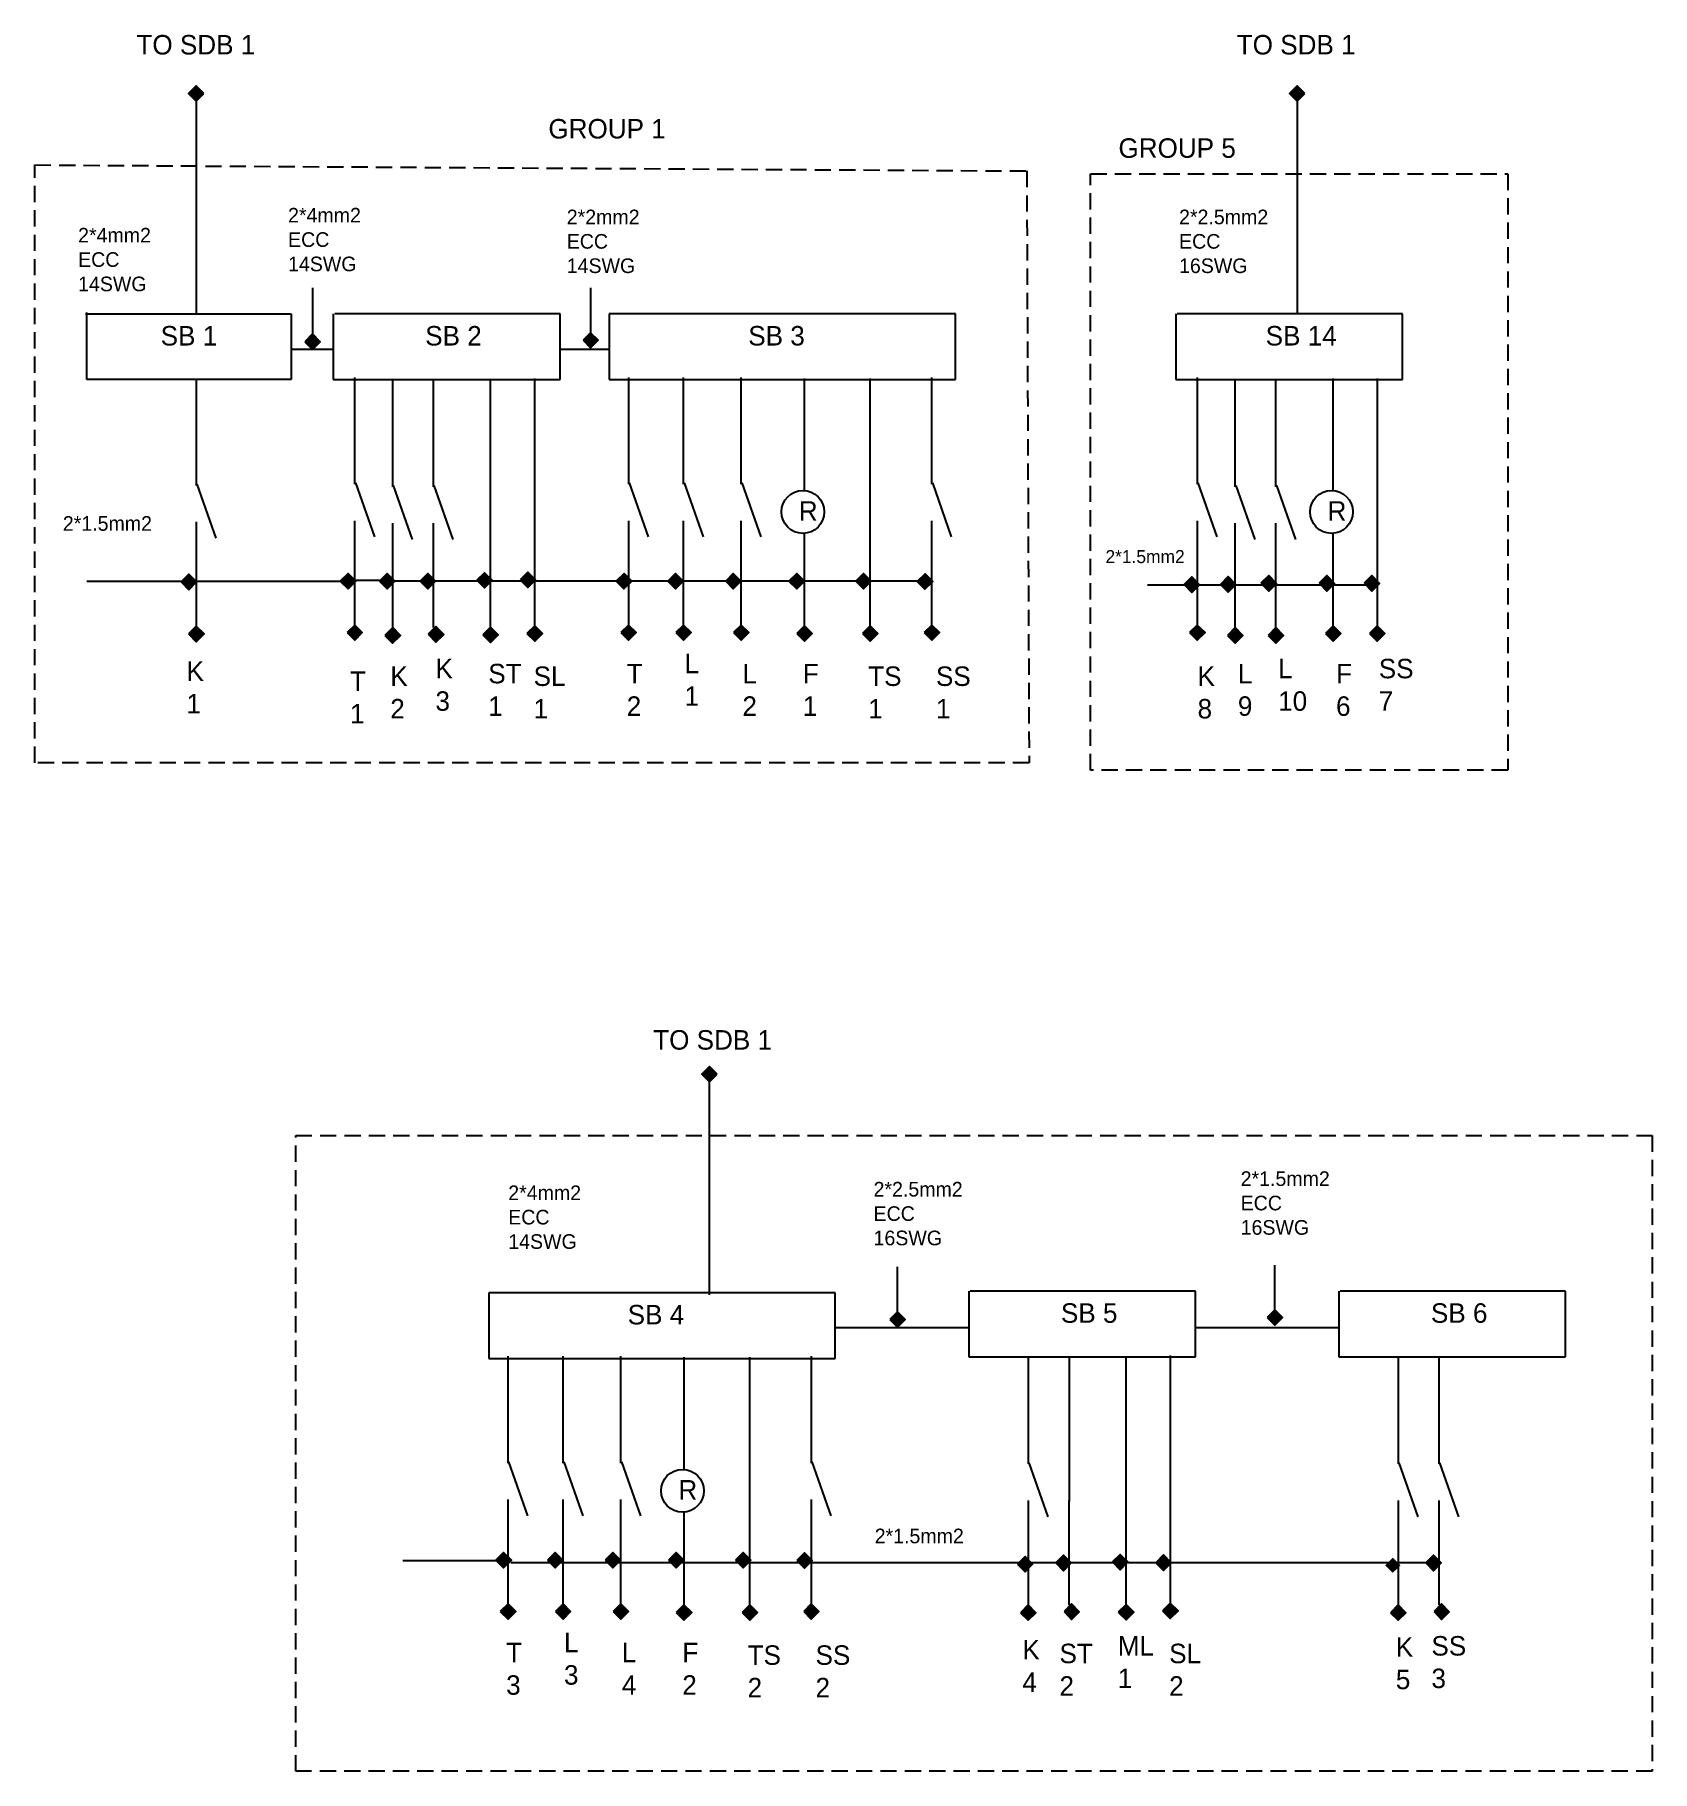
# Model space of a CAD drawing. Header units: inches. Extents: x 6 to 168, y -481 to 43.
# Drawn here: x 23.2 to 122.7, y -63.5 to 43.4 of the extents above; entities that cross this region are included whole.
import ezdxf

# ---------------------------------------------------------------- set-up
doc = ezdxf.new("R2010")
doc.units = ezdxf.units.IN
doc.header["$MEASUREMENT"] = 0
doc.linetypes.add('DASHEDX2', pattern=[1.5, 1, -0.5])

msp = doc.modelspace()

# ---------------------------------------------------------------- texts
at = {"attachment_point": 1}
for s, insert, char_height, width in [('TO SDB 1', (29.46, 43.36), 1.2, 10.1519), ('TO SDB 1', (97.17, 43.36), 1.2, 10.1519), ('GROUP 1', (54.81, 38.19), 1.2, 10.1519), ('GROUP 5', (89.89, 37), 1.2, 10.1519), ('2*4mm2\\PECC\\P14SWG', (38.79, 32.72), 0.9, 31.096), ('2*2mm2\\PECC\\P14SWG', (55.94, 32.61), 0.9, 31.096), ('2*2.5mm2\\PECC\\P16SWG', (93.62, 32.61), 0.9, 31.096), ('2*4mm2\\PECC\\P14SWG', (25.87, 31.49), 0.9, 31.096), ('SB 1', (30.95, 25.45), 1.2, 5.115), ('SB 2', (47.23, 25.45), 1.2, 5.115), ('SB 3', (67.11, 25.45), 1.2, 5.115), ('SB 14', (98.95, 25.45), 1.2, 6.4321), ('R', (70.22, 14.67), 1.2, 9.9919), ('R', (102.76, 14.67), 1.2, 9.9919), ('2*1.5mm2', (24.93, 13.75), 0.9, 8.3748), ('2*1.5mm2', (89.09, 11.66), 0.8, 8.3748), ('K\\P1', (32.54, 4.81), 1.2, 2.3613), ('K\\P2', (45.08, 4.5), 1.2, 2.3613), ('K\\P3', (47.86, 4.97), 1.2, 2.3613), ('ST\\P1', (51.11, 4.66), 1.2, 2.3613), ('SL\\P1', (53.9, 4.5), 1.2, 2.3613), ('T\\P2', (59.63, 4.66), 1.2, 2.3613), ('L\\P1', (63.19, 5.28), 1.2, 2.3613), ('L\\P2', (66.75, 4.66), 1.2, 2.3613), ('F\\P1', (70.46, 4.66), 1.2, 2.3613), ('TS\\P1', (74.49, 4.5), 1.2, 2.3613), ('SS\\P1', (78.66, 4.5), 1.2, 2.3613), ('K\\P8', (94.76, 4.5), 1.2, 2.3613), ('L\\P9', (97.24, 4.66), 1.2, 2.3613), ('L\\P10', (99.72, 4.97), 1.2, 2.3613), ('F\\P6', (103.28, 4.66), 1.2, 2.3613), ('SS\\P7', (105.91, 4.97), 1.2, 2.3613), ('T\\P1', (42.6, 4.19), 1.2, 2.3613), ('TO SDB 1', (61.26, -17.88), 1.2, 10.1519), ('2*1.5mm2\\PECC\\P16SWG', (97.41, -26.57), 0.9, 31.096), ('2*4mm2\\PECC\\P14SWG', (52.34, -27.44), 0.9, 31.096), ('2*2.5mm2\\PECC\\P16SWG', (74.82, -27.22), 0.9, 31.096), ('SB 4', (59.69, -34.79), 1.2, 5.115), ('SB 5', (86.35, -34.69), 1.2, 5.115), ('SB 6', (109.12, -34.69), 1.2, 5.115), ('R', (62.81, -45.57), 1.2, 9.9919), ('2*1.5mm2', (74.89, -48.56), 0.9, 8.3748), ('L\\P3', (55.77, -54.96), 1.2, 2.3613), ('K\\P4', (83.98, -55.41), 1.2, 2.3613), ('ML\\P1', (89.85, -55.17), 1.2, 2.3613), ('K\\P5', (106.96, -55.24), 1.2, 2.3613), ('SS\\P3', (109.15, -55.17), 1.2, 2.3613), ('T\\P3', (52.21, -55.58), 1.2, 2.3613), ('L\\P4', (59.33, -55.58), 1.2, 2.3613), ('F\\P2', (63.05, -55.58), 1.2, 2.3613), ('TS\\P2', (67.07, -55.74), 1.2, 2.3613), ('SS\\P2', (71.25, -55.74), 1.2, 2.3613), ('ST\\P2', (86.26, -55.64), 1.2, 2.3613), ('SL\\P2', (93.01, -55.64), 1.2, 2.3613)]:
    msp.add_mtext(s, dxfattribs=dict(at, insert=insert, char_height=char_height, width=width))

# ---------------------------------------------------------------- hatches: boundary and pattern name
for points in [[(33.61, 39.76), (33.14, 40.23), (32.66, 39.76), (33.14, 39.29)], [(101.36, 39.76), (100.89, 40.23), (100.41, 39.76), (100.89, 39.29)], [(39.83, 24.48), (40.3, 24.01), (40.77, 24.48), (40.3, 24.96)], [(56.94, 24.57), (57.41, 24.1), (57.88, 24.57), (57.41, 25.04)], [(32.68, 9.22), (33.15, 9.7), (32.68, 10.17), (32.21, 9.7)], [(42.48, 9.27), (42.95, 9.74), (42.48, 10.21), (42, 9.74)], [(44.42, 9.74), (44.89, 9.27), (45.36, 9.74), (44.89, 10.21)], [(46.91, 9.74), (47.39, 9.27), (47.86, 9.74), (47.39, 10.21)], [(50.4, 9.8), (50.87, 9.33), (51.35, 9.8), (50.88, 10.27)], [(53.08, 9.82), (53.55, 9.35), (54.02, 9.82), (53.55, 10.3)], [(58.99, 9.74), (59.46, 9.27), (59.94, 9.74), (59.47, 10.21)], [(62.16, 9.74), (62.63, 9.27), (63.1, 9.74), (62.63, 10.21)], [(65.72, 9.74), (66.19, 9.27), (66.66, 9.74), (66.19, 10.22)], [(69.61, 9.74), (70.09, 9.27), (70.56, 9.74), (70.09, 10.21)], [(73.73, 9.74), (74.21, 9.27), (74.68, 9.74), (74.21, 10.21)], [(77.51, 9.72), (77.98, 9.25), (78.46, 9.72), (77.99, 10.19)], [(93.93, 9.54), (94.4, 9.06), (94.87, 9.53), (94.4, 10.01)], [(96.17, 9.55), (96.64, 9.08), (97.11, 9.55), (96.64, 10.03)], [(98.66, 9.62), (99.14, 9.14), (99.61, 9.61), (99.14, 10.09)], [(102.25, 9.62), (102.72, 9.14), (103.19, 9.61), (102.72, 10.09)], [(105.01, 9.62), (105.48, 9.14), (105.95, 9.61), (105.48, 10.09)], [(32.67, 6.5), (33.14, 6.02), (33.62, 6.5), (33.14, 6.97)], [(42.42, 6.58), (42.89, 6.11), (43.36, 6.58), (42.89, 7.05)], [(44.75, 6.41), (45.22, 5.94), (45.7, 6.41), (45.23, 6.89)], [(47.42, 6.48), (47.89, 6), (48.37, 6.47), (47.89, 6.95)], [(50.77, 6.44), (51.24, 5.97), (51.71, 6.44), (51.24, 6.91)], [(53.49, 6.52), (53.97, 6.05), (54.44, 6.52), (53.97, 7)], [(59.26, 6.58), (59.74, 6.11), (60.21, 6.58), (59.74, 7.05)], [(62.65, 6.58), (63.12, 6.11), (63.6, 6.58), (63.12, 7.05)], [(66.2, 6.58), (66.67, 6.11), (67.15, 6.58), (66.67, 7.05)], [(70.09, 6.52), (70.56, 6.05), (71.04, 6.52), (70.57, 7)], [(74.14, 6.52), (74.61, 6.05), (75.08, 6.52), (74.61, 7)], [(77.93, 6.58), (78.4, 6.11), (78.87, 6.58), (78.4, 7.05)], [(94.27, 6.58), (94.74, 6.11), (95.22, 6.58), (94.74, 7.05)], [(96.6, 6.41), (97.07, 5.94), (97.55, 6.41), (97.08, 6.89)], [(99.1, 6.41), (99.57, 5.94), (100.05, 6.41), (99.58, 6.89)], [(102.63, 6.52), (103.1, 6.05), (103.57, 6.52), (103.1, 7)], [(105.34, 6.52), (105.82, 6.05), (106.29, 6.52), (105.82, 7)], [(65.19, -20.6), (64.72, -20.12), (64.25, -20.6), (64.72, -21.07)], [(75.82, -35.68), (76.3, -36.15), (76.77, -35.68), (76.3, -35.21)], [(99.04, -35.57), (99.51, -36.04), (99.98, -35.57), (99.51, -35.1)], [(51.58, -50.5), (52.05, -50.97), (52.53, -50.5), (52.05, -50.03)], [(54.75, -50.5), (55.22, -50.97), (55.69, -50.5), (55.22, -50.03)], [(58.31, -50.5), (58.78, -50.97), (59.25, -50.5), (58.78, -50.02)], [(62.2, -50.5), (62.67, -50.97), (63.15, -50.5), (62.67, -50.03)], [(66.32, -50.5), (66.8, -50.97), (67.27, -50.5), (66.8, -50.03)], [(70.1, -50.52), (70.57, -50.99), (71.05, -50.52), (70.57, -50.05)], [(86.03, -50.67), (86.5, -51.15), (86.98, -50.67), (86.5, -50.2)], [(89.52, -50.61), (89.99, -51.09), (90.46, -50.61), (89.99, -50.14)], [(92.19, -50.66), (92.67, -51.13), (93.14, -50.66), (92.67, -50.18)], [(108.8, -50.67), (109.27, -51.15), (109.75, -50.67), (109.27, -50.2)], [(83.67, -50.74), (84.14, -51.21), (84.61, -50.74), (84.14, -50.27)], [(106.3, -50.81), (106.77, -51.28), (107.25, -50.81), (106.78, -50.34)], [(51.85, -53.66), (52.33, -54.13), (52.8, -53.66), (52.33, -53.19)], [(55.24, -53.66), (55.71, -54.13), (56.18, -53.66), (55.71, -53.19)], [(58.79, -53.66), (59.26, -54.13), (59.74, -53.66), (59.26, -53.19)], [(62.68, -53.72), (63.15, -54.19), (63.63, -53.72), (63.15, -53.24)], [(66.73, -53.72), (67.2, -54.19), (67.67, -53.72), (67.2, -53.24)], [(70.52, -53.66), (70.99, -54.13), (71.46, -53.66), (70.99, -53.19)], [(83.87, -53.73), (84.34, -54.2), (84.81, -53.73), (84.34, -53.25)], [(86.54, -53.66), (87.01, -54.14), (87.48, -53.67), (87.01, -53.19)], [(89.88, -53.7), (90.36, -54.17), (90.83, -53.7), (90.36, -53.23)], [(92.61, -53.62), (93.08, -54.09), (93.56, -53.62), (93.08, -53.14)], [(106.64, -53.73), (107.11, -54.2), (107.58, -53.73), (107.11, -53.25)], [(109.31, -53.66), (109.78, -54.14), (110.25, -53.67), (109.78, -53.19)]]:
    msp.add_hatch(color=0).paths.add_polyline_path(points)

# ---------------------------------------------------------------- linework, layer by layer
for p, q in [((33.13, 39.29), (33.13, 26.19)), ((100.88, 39.29), (100.88, 26.19)), ((40.31, 24.96), (40.31, 27.8)), ((57.42, 25.04), (57.42, 27.8)), ((26.32, 26.19), (38.99, 26.19)), ((26.41, 22.16), (26.41, 26.29)), ((38.99, 26.19), (38.99, 22.16)), ((41.56, 26.19), (41.56, 22.16)), ((55.53, 26.19), (41.66, 26.19)), ((55.53, 22.16), (55.53, 26.19)), ((58.56, 26.19), (58.56, 22.16)), ((79.87, 26.19), (58.56, 26.19)), ((79.87, 22.16), (79.87, 26.19)), ((93.42, 26.19), (93.42, 22.16)), ((107.38, 26.19), (93.51, 26.19)), ((107.38, 22.16), (107.38, 26.19)), ((39.05, 24.03), (41.56, 24.03)), ((55.53, 24.03), (58.61, 24.03)), ((38.99, 22.16), (26.41, 22.16)), ((33.15, 15.64), (33.15, 22.2)), ((41.56, 22.16), (55.53, 22.16)), ((42.9, 15.72), (42.9, 22.29)), ((45.23, 15.55), (45.23, 22.12)), ((47.73, 15.55), (47.73, 22.12)), ((51.25, 6.91), (51.25, 22.15)), ((53.98, 7), (53.98, 22.23)), ((58.56, 22.16), (79.87, 22.16)), ((59.75, 15.72), (59.75, 22.29)), ((63.13, 15.72), (63.13, 22.29)), ((66.68, 15.72), (66.68, 22.29)), ((70.57, 15.33), (70.57, 22.23)), ((74.62, 7), (74.62, 22.23)), ((78.41, 15.72), (78.41, 22.29)), ((93.42, 22.16), (107.38, 22.16)), ((94.75, 15.72), (94.75, 22.29)), ((97.08, 15.55), (97.08, 22.12)), ((99.58, 15.55), (99.58, 22.12)), ((103.11, 15.33), (103.11, 22.23)), ((105.83, 7), (105.83, 22.23)), ((33.18, 15.72), (34.35, 12.39)), ((42.93, 15.8), (44.1, 12.48)), ((45.26, 15.64), (46.43, 12.31)), ((47.76, 15.64), (48.93, 12.31)), ((59.78, 15.8), (60.94, 12.48)), ((63.16, 15.8), (64.33, 12.48)), ((66.71, 15.8), (67.88, 12.48)), ((78.44, 15.8), (79.6, 12.48)), ((94.78, 15.8), (95.95, 12.48)), ((97.11, 15.64), (98.28, 12.31)), ((99.61, 15.64), (100.78, 12.31)), ((33.15, 6.97), (33.15, 13.39)), ((42.9, 7.05), (42.9, 13.47)), ((45.23, 6.89), (45.23, 13.31)), ((47.73, 6.89), (47.73, 13.31)), ((59.75, 7.05), (59.75, 13.47)), ((63.13, 7.05), (63.13, 13.47)), ((66.68, 7.05), (66.68, 13.47)), ((78.41, 7.05), (78.41, 13.47)), ((94.75, 7.05), (94.75, 13.47)), ((97.08, 6.89), (97.08, 13.31)), ((99.58, 6.89), (99.58, 13.31)), ((70.57, 7), (70.57, 12.7)), ((103.11, 7), (103.11, 12.7)), ((41.98, 9.72), (26.41, 9.72)), ((42.85, 9.81), (44.46, 9.81)), ((45.31, 9.77), (78.41, 9.77)), ((91.68, 9.52), (105.86, 9.52)), ((64.71, -21.07), (64.71, -34.16)), ((76.3, -35.21), (76.3, -32.45)), ((99.52, -35.1), (99.52, -32.34)), ((51.15, -34.05), (51.15, -38.08)), ((72.46, -34.05), (51.15, -34.05)), ((72.46, -38.08), (72.46, -34.05)), ((80.68, -33.94), (80.68, -37.98)), ((94.64, -33.94), (80.77, -33.94)), ((94.64, -37.98), (94.64, -33.94)), ((103.45, -33.94), (103.45, -37.98)), ((117.41, -33.94), (103.54, -33.94)), ((117.41, -37.98), (117.41, -33.94)), ((72.5, -36.18), (80.68, -36.18)), ((94.61, -36.18), (103.45, -36.18)), ((51.15, -38.08), (72.46, -38.08)), ((52.33, -44.52), (52.33, -37.95)), ((55.72, -44.52), (55.72, -37.95)), ((59.27, -44.52), (59.27, -37.95)), ((63.16, -44.91), (63.16, -38.01)), ((67.21, -53.24), (67.21, -38.01)), ((71, -44.52), (71, -37.95)), ((80.68, -37.98), (94.64, -37.98)), ((84.35, -44.58), (84.35, -38.02)), ((86.88, -46.88), (86.88, -37.98)), ((90.37, -53.22), (90.37, -37.99)), ((93.09, -53.14), (93.09, -37.91)), ((103.45, -37.98), (117.41, -37.98)), ((107.12, -44.58), (107.12, -38.02)), ((109.62, -44.58), (109.62, -38.02)), ((52.36, -44.44), (53.53, -47.76)), ((55.75, -44.44), (56.92, -47.76)), ((59.3, -44.44), (60.47, -47.76)), ((71.03, -44.44), (72.19, -47.76)), ((84.38, -44.5), (85.54, -47.83)), ((107.15, -44.5), (108.32, -47.83)), ((109.65, -44.5), (110.81, -47.83)), ((52.33, -53.19), (52.33, -46.77)), ((55.72, -53.19), (55.72, -46.77)), ((59.27, -53.19), (59.27, -46.77)), ((71, -53.19), (71, -46.77)), ((84.35, -53.25), (84.35, -46.83)), ((86.85, -53.25), (86.85, -46.83)), ((107.12, -53.25), (107.12, -46.83)), ((109.62, -53.25), (109.62, -46.83)), ((63.16, -53.24), (63.16, -47.54)), ((51.72, -50.53), (45.86, -50.53)), ((52.49, -50.64), (109.72, -50.64))]:
    msp.add_line(p, q)
for points in [[(33.61, 39.76), (33.14, 40.23), (32.66, 39.76), (33.14, 39.29)], [(101.36, 39.76), (100.89, 40.23), (100.41, 39.76), (100.89, 39.29)], [(39.83, 24.48), (40.3, 24.01), (40.77, 24.48), (40.3, 24.96)], [(56.94, 24.57), (57.41, 24.1), (57.88, 24.57), (57.41, 25.04)], [(32.68, 9.22), (33.15, 9.7), (32.68, 10.17), (32.21, 9.7)], [(42.48, 9.27), (42.95, 9.74), (42.48, 10.21), (42, 9.74)], [(44.42, 9.74), (44.89, 9.27), (45.36, 9.74), (44.89, 10.21)], [(46.91, 9.74), (47.39, 9.27), (47.86, 9.74), (47.39, 10.21)], [(50.4, 9.8), (50.87, 9.33), (51.35, 9.8), (50.88, 10.27)], [(53.08, 9.82), (53.55, 9.35), (54.02, 9.82), (53.55, 10.3)], [(58.99, 9.74), (59.46, 9.27), (59.94, 9.74), (59.47, 10.21)], [(62.16, 9.74), (62.63, 9.27), (63.1, 9.74), (62.63, 10.21)], [(65.72, 9.74), (66.19, 9.27), (66.66, 9.74), (66.19, 10.22)], [(69.61, 9.74), (70.09, 9.27), (70.56, 9.74), (70.09, 10.21)], [(73.73, 9.74), (74.21, 9.27), (74.68, 9.74), (74.21, 10.21)], [(77.51, 9.72), (77.98, 9.25), (78.46, 9.72), (77.99, 10.19)], [(93.93, 9.54), (94.4, 9.06), (94.87, 9.53), (94.4, 10.01)], [(96.17, 9.55), (96.64, 9.08), (97.11, 9.55), (96.64, 10.03)], [(98.66, 9.62), (99.14, 9.14), (99.61, 9.61), (99.14, 10.09)], [(102.25, 9.62), (102.72, 9.14), (103.19, 9.61), (102.72, 10.09)], [(105.01, 9.62), (105.48, 9.14), (105.95, 9.61), (105.48, 10.09)], [(32.67, 6.5), (33.14, 6.02), (33.62, 6.5), (33.14, 6.97)], [(42.42, 6.58), (42.89, 6.11), (43.36, 6.58), (42.89, 7.05)], [(44.75, 6.41), (45.22, 5.94), (45.7, 6.41), (45.23, 6.89)], [(47.42, 6.48), (47.89, 6), (48.37, 6.47), (47.89, 6.95)], [(50.77, 6.44), (51.24, 5.97), (51.71, 6.44), (51.24, 6.91)], [(53.49, 6.52), (53.97, 6.05), (54.44, 6.52), (53.97, 7)], [(59.26, 6.58), (59.74, 6.11), (60.21, 6.58), (59.74, 7.05)], [(62.65, 6.58), (63.12, 6.11), (63.6, 6.58), (63.12, 7.05)], [(66.2, 6.58), (66.67, 6.11), (67.15, 6.58), (66.67, 7.05)], [(70.09, 6.52), (70.56, 6.05), (71.04, 6.52), (70.57, 7)], [(74.14, 6.52), (74.61, 6.05), (75.08, 6.52), (74.61, 7)], [(77.93, 6.58), (78.4, 6.11), (78.87, 6.58), (78.4, 7.05)], [(94.27, 6.58), (94.74, 6.11), (95.22, 6.58), (94.74, 7.05)], [(96.6, 6.41), (97.07, 5.94), (97.55, 6.41), (97.08, 6.89)], [(99.1, 6.41), (99.57, 5.94), (100.05, 6.41), (99.58, 6.89)], [(102.63, 6.52), (103.1, 6.05), (103.57, 6.52), (103.1, 7)], [(105.34, 6.52), (105.82, 6.05), (106.29, 6.52), (105.82, 7)], [(65.19, -20.6), (64.72, -20.12), (64.25, -20.6), (64.72, -21.07)], [(75.82, -35.68), (76.3, -36.15), (76.77, -35.68), (76.3, -35.21)], [(99.04, -35.57), (99.51, -36.04), (99.98, -35.57), (99.51, -35.1)], [(51.58, -50.5), (52.05, -50.97), (52.53, -50.5), (52.05, -50.03)], [(54.75, -50.5), (55.22, -50.97), (55.69, -50.5), (55.22, -50.03)], [(58.31, -50.5), (58.78, -50.97), (59.25, -50.5), (58.78, -50.02)], [(62.2, -50.5), (62.67, -50.97), (63.15, -50.5), (62.67, -50.03)], [(66.32, -50.5), (66.8, -50.97), (67.27, -50.5), (66.8, -50.03)], [(70.1, -50.52), (70.57, -50.99), (71.05, -50.52), (70.57, -50.05)], [(86.03, -50.67), (86.5, -51.15), (86.98, -50.67), (86.5, -50.2)], [(89.52, -50.61), (89.99, -51.09), (90.46, -50.61), (89.99, -50.14)], [(92.19, -50.66), (92.67, -51.13), (93.14, -50.66), (92.67, -50.18)], [(108.8, -50.67), (109.27, -51.15), (109.75, -50.67), (109.27, -50.2)], [(83.67, -50.74), (84.14, -51.21), (84.61, -50.74), (84.14, -50.27)], [(51.85, -53.66), (52.33, -54.13), (52.8, -53.66), (52.33, -53.19)], [(55.24, -53.66), (55.71, -54.13), (56.18, -53.66), (55.71, -53.19)], [(58.79, -53.66), (59.26, -54.13), (59.74, -53.66), (59.26, -53.19)], [(62.68, -53.72), (63.15, -54.19), (63.63, -53.72), (63.15, -53.24)], [(66.73, -53.72), (67.2, -54.19), (67.67, -53.72), (67.2, -53.24)], [(70.52, -53.66), (70.99, -54.13), (71.46, -53.66), (70.99, -53.19)], [(83.87, -53.73), (84.34, -54.2), (84.81, -53.73), (84.34, -53.25)], [(86.54, -53.66), (87.01, -54.14), (87.48, -53.67), (87.01, -53.19)], [(89.88, -53.7), (90.36, -54.17), (90.83, -53.7), (90.36, -53.23)], [(92.61, -53.62), (93.08, -54.09), (93.56, -53.62), (93.08, -53.14)], [(106.64, -53.73), (107.11, -54.2), (107.58, -53.73), (107.11, -53.25)], [(109.31, -53.66), (109.78, -54.14), (110.25, -53.67), (109.78, -53.19)]]:
    msp.add_lwpolyline(points, close=True)
at = {"linetype": 'DASHEDX2'}
for points in [[(23.2, 35.36), (84.25, 34.99), (84.39, -1.43), (23.2, -1.43)], [(88.17, 34.81), (113.85, 34.81), (113.85, -1.88), (88.17, -1.88)], [(39.26, -24.36), (122.74, -24.36), (122.74, -63.49), (39.26, -63.49)]]:
    msp.add_lwpolyline(points, close=True, dxfattribs=at)
for centre in [(70.47, 14.01), (103, 14.01), (63.06, -46.23)]:
    msp.add_circle(centre, 1.32)

msp.set_redraw_order([(e.dxf.handle, doc.entitydb.next_handle()) for e in msp.query("TEXT MTEXT ATTDEF DIMENSION ARC_DIMENSION")])  # texts and dimensions are drawn at this point

doc.saveas('drawing.dxf')
